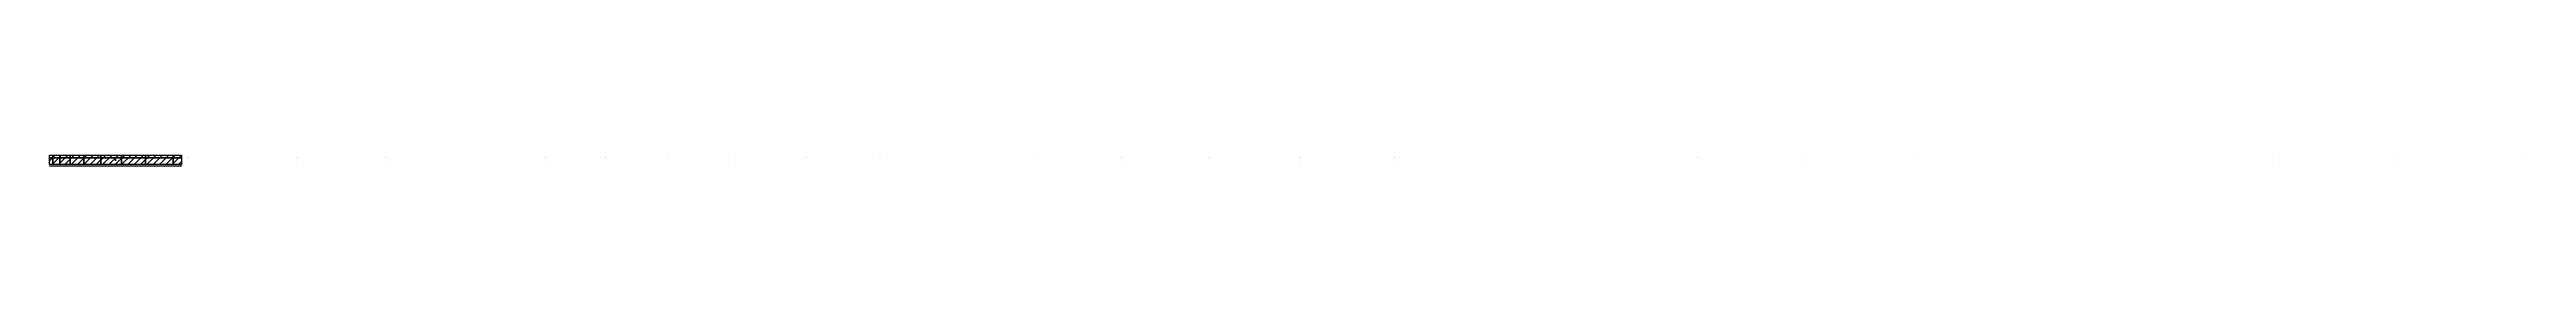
# Model space of a CAD drawing. Header units: metres. Extents: x 222 to 88331, y -177 to 202.
import ezdxf

# ---------------------------------------------------------------- set-up
doc = ezdxf.new("R2010")
doc.units = ezdxf.units.M
for name, color, linetype in [('3', 3, 'CONTINUOUS'), ('AUX00', 7, 'CONTINUOUS'), ('COTA', 241, 'CONTINUOUS'), ('FOLHA', 255, 'CONTINUOUS'), ('Hachura', 251, 'CONTINUOUS'), ('NOMENCLATURA', 7, 'CONTINUOUS'), ('Nível', 160, 'CONTINUOUS'), ('Painéis', 200, 'CONTINUOUS'), ('Pilares', 5, 'CONTINUOUS'), ('REAPROVEITAMENTO', 251, 'CONTINUOUS'), ('SARR_2.2x7', 40, 'CONTINUOUS')]:
    doc.layers.add(name, color=color, linetype=linetype)
doc.styles.add('ARIAL', font='Arial.ttf')
doc.styles.add('STR_STANDARD', font='arial.ttf')
doc.dimstyles.new('EZ DXF', dxfattribs={"dimtxt": 10, "dimasz": 3.5, "dimexe": 3, "dimexo": 1.5, "dimgap": 1, "dimtad": 1, "dimdec": 1, "dimdsep": 46, "dimcen": 2.5, "dimazin": 3, "dimtfac": 1, "dimtmove": 0, "dimatfit": 3})

msp = doc.modelspace()

# ---------------------------------------------------------------- hatches: boundary and pattern name
at = {"layer": 'Hachura'}
h = msp.add_hatch(dxfattribs=at)
h.set_pattern_fill('ANSI31', scale=50)
h.paths.add_polyline_path([(222.2, 201.5), (4918.32, 201.5), (4918.32, -134.5), (222.2, -134.5)])
h = msp.add_hatch(dxfattribs=at)
h.set_pattern_fill('ANSI31', scale=50)
h.paths.add_polyline_path([(222.2, 201.5), (4918.32, 201.5), (4918.32, -134.5), (222.2, -134.5)])
at = {"layer": 'Reaproveitamento'}
h = msp.add_hatch(dxfattribs=at)
h.set_pattern_fill('SOLID')
h.paths.add_polyline_path([(2570.26, 38.5), (2580.26, 38.5), (2580.26, 48.5), (2570.26, 48.5)])
h = msp.add_hatch(dxfattribs=at)
h.set_pattern_fill('SOLID')
h.paths.add_polyline_path([(2570.26, 38.5), (2580.26, 38.5), (2580.26, 48.5), (2570.26, 48.5)])

# ---------------------------------------------------------------- linework, layer by layer
at = {"layer": '3'}
for points in [[(222.2, 109.5), (4918.32, 109.5)], [(222.2, 109.5), (4918.32, 109.5)], [(344.2, -134.5), (344.2, 201.5)], [(344.2, -134.5), (344.2, 201.5)], [(588.2, -134.5), (588.2, 201.5)], [(588.2, -134.5), (588.2, 201.5)], [(954.2, -134.5), (954.2, 201.5)], [(954.2, -134.5), (954.2, 201.5)], [(1442.2, -134.5), (1442.2, 201.5)], [(1442.2, -134.5), (1442.2, 201.5)], [(2052.2, -134.5), (2052.2, 201.5)], [(2052.2, -134.5), (2052.2, 201.5)], [(2784.2, -134.5), (2784.2, 201.5)], [(2784.2, -134.5), (2784.2, 201.5)], [(3638.2, -134.5), (3638.2, 201.5)], [(3638.2, -134.5), (3638.2, 201.5)], [(4614.2, -134.5), (4614.2, 201.5)], [(4614.2, -134.5), (4614.2, 201.5)]]:
    msp.add_lwpolyline(points, close=True, dxfattribs=at)
at = {"layer": 'Painéis', "color": 200}
for p, q in [((222.2, 201.5), (4918.32, 201.5)), ((222.2, -134.5), (222.2, 201.5)), ((222.2, 201.5), (4918.32, 201.5)), ((222.2, -134.5), (222.2, 201.5)), ((4918.32, 201.5), (4918.32, -134.5)), ((4918.32, 201.5), (4918.32, -134.5)), ((4918.32, -134.5), (222.2, -134.5)), ((4918.32, -134.5), (222.2, -134.5))]:
    msp.add_line(p, q, dxfattribs=at)
at = {"layer": 'Pilares'}
msp.add_lwpolyline([(2565.26, 28.5), (2575.26, 28.5), (2575.26, 38.5), (2565.26, 38.5)], close=True, dxfattribs=at)
msp.add_lwpolyline([(2565.26, 28.5), (2575.26, 28.5), (2575.26, 38.5), (2565.26, 38.5)], close=True, dxfattribs=at)
at = {"layer": 'SARR_2.2x7'}
msp.add_line((2550.26, 23.5), (2590.26, 23.5), dxfattribs=at)
msp.add_line((2550.26, 23.5), (2590.26, 23.5), dxfattribs=at)

# ---------------------------------------------------------------- texts
at = {"layer": '3', "style": 'STR_STANDARD'}
for s, p in [('B1', (283.2, 109.5)), ('B1', (283.2, 109.5)), ('B2', (466.2, 109.5)), ('B2', (466.2, 109.5)), ('B3', (771.2, 109.5)), ('B3', (771.2, 109.5)), ('B4', (1198.2, 109.5)), ('B4', (1198.2, 109.5)), ('B5', (1747.2, 109.5)), ('B5', (1747.2, 109.5)), ('B6', (2418.2, 109.5)), ('B6', (2418.2, 109.5)), ('B7', (3211.2, 109.5)), ('B7', (3211.2, 109.5)), ('B8', (4126.2, 109.5)), ('B8', (4126.2, 109.5)), ('B9', (5163.2, 109.5)), ('B9', (5163.2, 109.5)), ('B10', (6322.2, 109.5)), ('B10', (6322.2, 109.5)), ('B11', (7603.2, 109.5)), ('B11', (7603.2, 109.5)), ('B12', (9006.2, 109.5)), ('B12', (9006.2, 109.5)), ('B13', (10531.2, 109.5)), ('B13', (10531.2, 109.5)), ('B14', (12178.2, 109.5)), ('B14', (12178.2, 109.5)), ('B15', (13947.2, 109.5)), ('B15', (13947.2, 109.5)), ('B16', (15838.2, 109.5)), ('B16', (15838.2, 109.5)), ('B17', (17851.2, 109.5)), ('B17', (17851.2, 109.5)), ('B18', (19986.2, 109.5)), ('B18', (19986.2, 109.5)), ('B19', (22243.2, 109.5)), ('B19', (22243.2, 109.5)), ('B20', (24622.2, 109.5)), ('B20', (24622.2, 109.5)), ('B21', (27123.2, 109.5)), ('B21', (27123.2, 109.5)), ('B22', (29746.2, 109.5)), ('B22', (29746.2, 109.5)), ('B23', (32491.2, 109.5)), ('B23', (32491.2, 109.5)), ('B24', (35358.2, 109.5)), ('B24', (35358.2, 109.5)), ('B25', (38347.2, 109.5)), ('B25', (38347.2, 109.5)), ('B26', (41458.2, 109.5)), ('B26', (41458.2, 109.5)), ('B27', (44691.2, 109.5)), ('B27', (44691.2, 109.5)), ('B28', (48046.2, 109.5)), ('B28', (48046.2, 109.5)), ('B29', (51523.2, 109.5)), ('B29', (51523.2, 109.5)), ('B30', (55122.2, 109.5)), ('B30', (55122.2, 109.5)), ('B31', (58843.2, 109.5)), ('B31', (58843.2, 109.5)), ('B32', (62686.2, 109.5)), ('B32', (62686.2, 109.5)), ('B33', (66651.2, 109.5)), ('B33', (66651.2, 109.5)), ('B34', (70738.2, 109.5)), ('B34', (70738.2, 109.5)), ('B35', (74947.2, 109.5)), ('B35', (74947.2, 109.5)), ('B36', (79278.2, 109.5)), ('B36', (79278.2, 109.5)), ('B37', (83731.2, 109.5)), ('B37', (83731.2, 109.5)), ('B38', (88306.2, 109.5)), ('B38', (88306.2, 109.5)), ('A1', (283.2, -73.5)), ('A1', (283.2, -73.5)), ('A2', (466.2, -73.5)), ('A2', (466.2, -73.5)), ('A3', (771.2, -73.5)), ('A3', (771.2, -73.5)), ('A4', (1198.2, -73.5)), ('A4', (1198.2, -73.5)), ('A5', (1747.2, -73.5)), ('A5', (1747.2, -73.5)), ('A6', (2418.2, -73.5)), ('A6', (2418.2, -73.5)), ('A7', (3211.2, -73.5)), ('A7', (3211.2, -73.5)), ('A8', (4126.2, -73.5)), ('A8', (4126.2, -73.5)), ('A9', (5163.2, -73.5)), ('A9', (5163.2, -73.5)), ('A10', (6322.2, -73.5)), ('A10', (6322.2, -73.5)), ('A11', (7603.2, -73.5)), ('A11', (7603.2, -73.5)), ('A12', (9006.2, -73.5)), ('A12', (9006.2, -73.5)), ('A13', (10531.2, -73.5)), ('A13', (10531.2, -73.5)), ('A14', (12178.2, -73.5)), ('A14', (12178.2, -73.5)), ('A15', (13947.2, -73.5)), ('A15', (13947.2, -73.5)), ('A16', (15838.2, -73.5)), ('A16', (15838.2, -73.5)), ('A17', (17851.2, -73.5)), ('A17', (17851.2, -73.5)), ('A18', (19986.2, -73.5)), ('A18', (19986.2, -73.5)), ('A19', (22243.2, -73.5)), ('A19', (22243.2, -73.5)), ('A20', (24622.2, -73.5)), ('A20', (24622.2, -73.5)), ('A21', (27123.2, -73.5)), ('A21', (27123.2, -73.5)), ('A22', (29746.2, -73.5)), ('A22', (29746.2, -73.5)), ('A23', (32491.2, -73.5)), ('A23', (32491.2, -73.5)), ('A24', (35358.2, -73.5)), ('A24', (35358.2, -73.5)), ('A25', (38347.2, -73.5)), ('A25', (38347.2, -73.5)), ('A26', (41458.2, -73.5)), ('A26', (41458.2, -73.5)), ('A27', (44691.2, -73.5)), ('A27', (44691.2, -73.5)), ('A28', (48046.2, -73.5)), ('A28', (48046.2, -73.5)), ('A29', (51523.2, -73.5)), ('A29', (51523.2, -73.5)), ('A30', (55122.2, -73.5)), ('A30', (55122.2, -73.5)), ('A31', (58843.2, -73.5)), ('A31', (58843.2, -73.5)), ('A32', (62686.2, -73.5)), ('A32', (62686.2, -73.5)), ('A33', (66651.2, -73.5)), ('A33', (66651.2, -73.5)), ('A34', (70738.2, -73.5)), ('A34', (70738.2, -73.5)), ('A35', (74947.2, -73.5)), ('A35', (74947.2, -73.5)), ('A36', (79278.2, -73.5)), ('A36', (79278.2, -73.5)), ('A37', (83731.2, -73.5)), ('A37', (83731.2, -73.5)), ('A38', (88306.2, -73.5)), ('A38', (88306.2, -73.5))]:
    msp.add_text(s, height=5, dxfattribs=at).set_placement(p)
at = {"layer": 'AUX00', "style": 'STR_STANDARD'}
for p in [(283.2, 102.5), (283.2, 102.5), (466.2, 102.5), (466.2, 102.5), (771.2, 102.5), (771.2, 102.5), (1198.2, 102.5), (1198.2, 102.5), (1747.2, 102.5), (1747.2, 102.5), (2418.2, 102.5), (2418.2, 102.5), (3211.2, 102.5), (3211.2, 102.5), (4126.2, 102.5), (4126.2, 102.5), (5163.2, 102.5), (5163.2, 102.5), (6322.2, 102.5), (6322.2, 102.5), (7603.2, 102.5), (7603.2, 102.5), (9006.2, 102.5), (9006.2, 102.5), (10531.2, 102.5), (10531.2, 102.5), (12178.2, 102.5), (12178.2, 102.5), (13947.2, 102.5), (13947.2, 102.5), (15838.2, 102.5), (15838.2, 102.5), (17851.2, 102.5), (17851.2, 102.5), (19986.2, 102.5), (19986.2, 102.5), (22243.2, 102.5), (22243.2, 102.5), (24622.2, 102.5), (24622.2, 102.5), (27123.2, 102.5), (27123.2, 102.5), (29746.2, 102.5), (29746.2, 102.5), (32491.2, 102.5), (32491.2, 102.5), (35358.2, 102.5), (35358.2, 102.5), (38347.2, 102.5), (38347.2, 102.5), (41458.2, 102.5), (41458.2, 102.5), (44691.2, 102.5), (44691.2, 102.5), (48046.2, 102.5), (48046.2, 102.5), (51523.2, 102.5), (51523.2, 102.5), (55122.2, 102.5), (55122.2, 102.5), (58843.2, 102.5), (58843.2, 102.5), (62686.2, 102.5), (62686.2, 102.5), (66651.2, 102.5), (66651.2, 102.5), (70738.2, 102.5), (70738.2, 102.5), (74947.2, 102.5), (74947.2, 102.5), (79278.2, 102.5), (79278.2, 102.5), (83731.2, 102.5), (83731.2, 102.5), (88306.2, 102.5), (88306.2, 102.5), (283.2, -80.5), (283.2, -80.5), (466.2, -80.5), (466.2, -80.5), (771.2, -80.5), (771.2, -80.5), (1198.2, -80.5), (1198.2, -80.5), (1747.2, -80.5), (1747.2, -80.5), (2418.2, -80.5), (2418.2, -80.5), (3211.2, -80.5), (3211.2, -80.5), (4126.2, -80.5), (4126.2, -80.5), (5163.2, -80.5), (5163.2, -80.5), (6322.2, -80.5), (6322.2, -80.5), (7603.2, -80.5), (7603.2, -80.5), (9006.2, -80.5), (9006.2, -80.5), (10531.2, -80.5), (10531.2, -80.5), (12178.2, -80.5), (12178.2, -80.5), (13947.2, -80.5), (13947.2, -80.5), (15838.2, -80.5), (15838.2, -80.5), (17851.2, -80.5), (17851.2, -80.5), (19986.2, -80.5), (19986.2, -80.5), (22243.2, -80.5), (22243.2, -80.5), (24622.2, -80.5), (24622.2, -80.5), (27123.2, -80.5), (27123.2, -80.5), (29746.2, -80.5), (29746.2, -80.5), (32491.2, -80.5), (32491.2, -80.5), (35358.2, -80.5), (35358.2, -80.5), (38347.2, -80.5), (38347.2, -80.5), (41458.2, -80.5), (41458.2, -80.5), (44691.2, -80.5), (44691.2, -80.5), (48046.2, -80.5), (48046.2, -80.5), (51523.2, -80.5), (51523.2, -80.5), (55122.2, -80.5), (55122.2, -80.5), (58843.2, -80.5), (58843.2, -80.5), (62686.2, -80.5), (62686.2, -80.5), (66651.2, -80.5), (66651.2, -80.5), (70738.2, -80.5), (70738.2, -80.5), (74947.2, -80.5), (74947.2, -80.5), (79278.2, -80.5), (79278.2, -80.5), (83731.2, -80.5), (83731.2, -80.5), (88306.2, -80.5), (88306.2, -80.5)]:
    msp.add_text('COR-L9', height=5, dxfattribs=at).set_placement(p)
at = {"layer": 'FOLHA'}
msp.add_text('FOLHA-L9', height=3, dxfattribs=at).set_placement((227.2, 176.5))
msp.add_text('FOLHA-L9', height=3, dxfattribs=at).set_placement((227.2, 176.5))
at = {"layer": 'NOMENCLATURA', "insert": (2570.26, 53.5), "char_height": 5, "attachment_point": 1, "style": 'ARIAL'}
msp.add_mtext('L9', dxfattribs=at)
msp.add_mtext('L9', dxfattribs=at)
at = {"layer": 'Nível'}
msp.add_text('COR', height=4, dxfattribs=at).set_placement((222.2, 186.5))
msp.add_text('COR', height=4, dxfattribs=at).set_placement((222.2, 186.5))

# ---------------------------------------------------------------- dimensions: what is measured, and where the dimension line sits
at = {"layer": 'COTA'}
msp.add_linear_dim(base=(222.2, -174.5), p1=(222.2, -159.5), p2=(4918.32, -159.5), dimstyle='EZ DXF', dxfattribs=at).render()
msp.add_linear_dim(base=(222.2, -174.5), p1=(222.2, -159.5), p2=(4918.32, -159.5), dimstyle='EZ DXF', dxfattribs=at).render()

doc.saveas('drawing.dxf')
